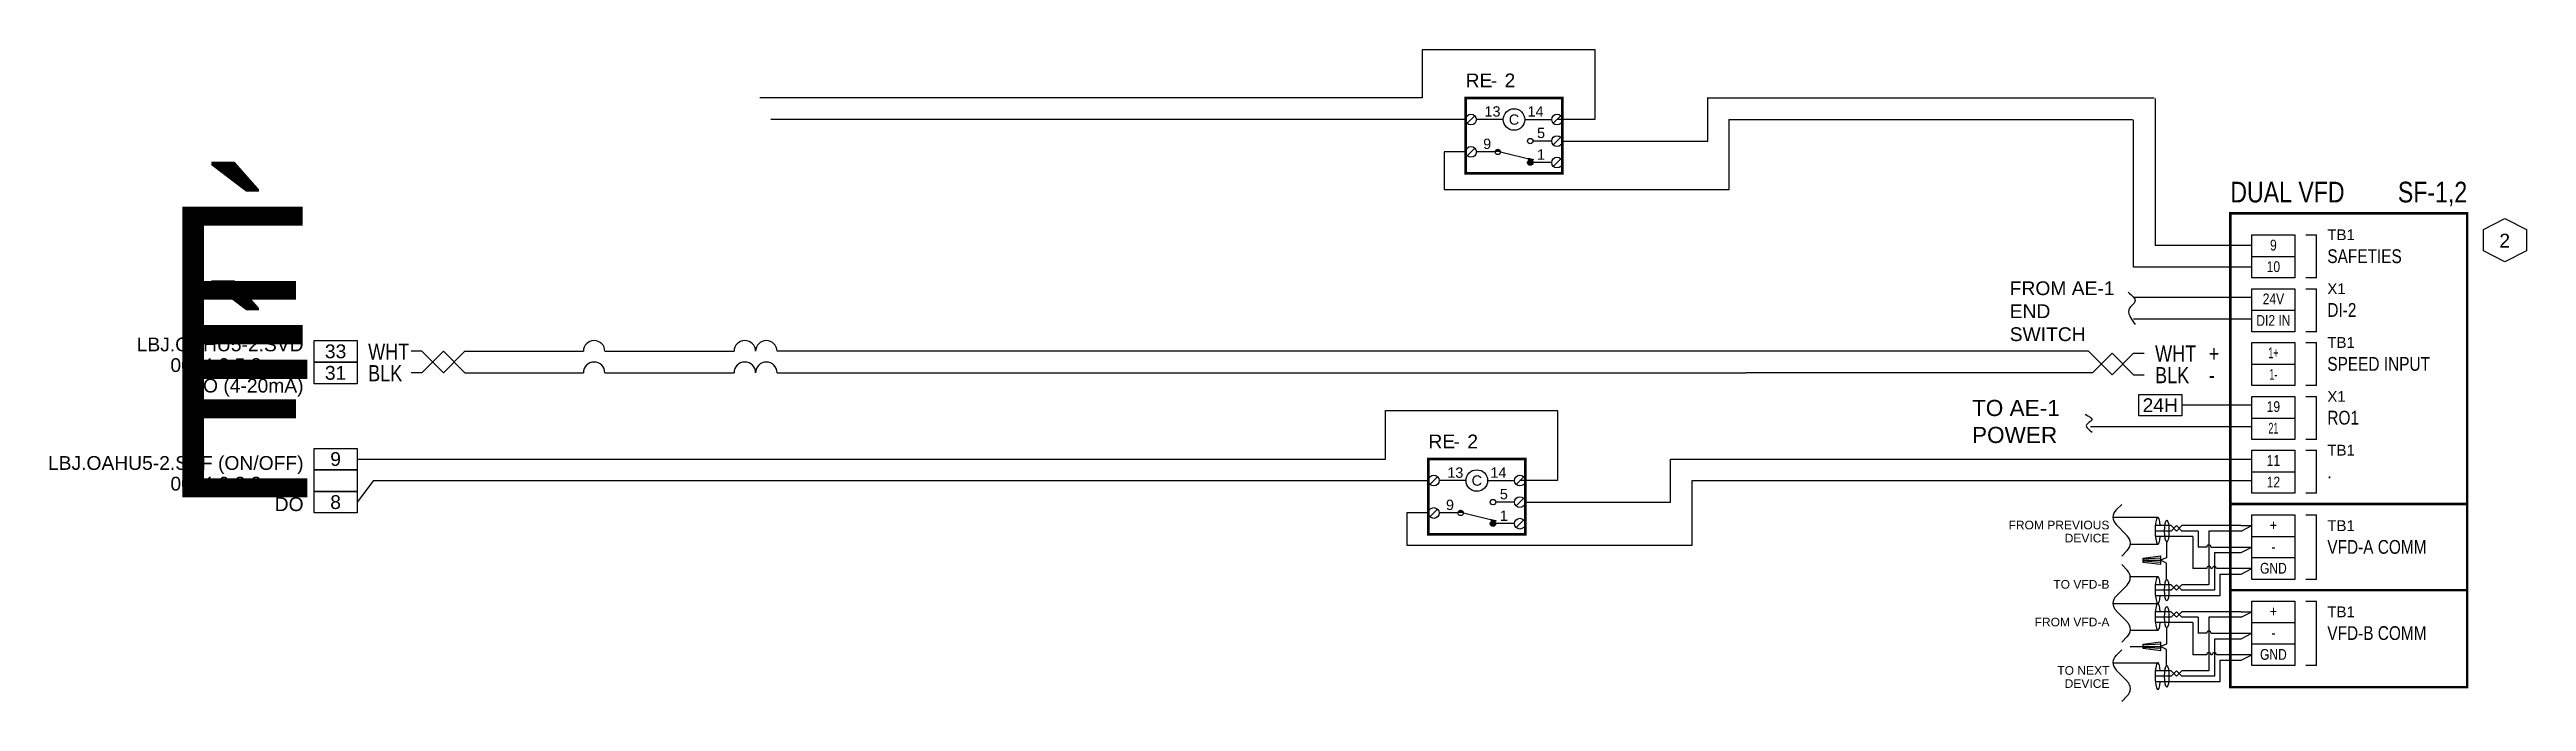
# Model space of a CAD drawing. Header units: inches. Extents: x 2 to 34.6, y 1.2 to 19.3.
# Drawn here: x 14.95 to 29.33, y 15.53 to 19.31 of the extents above; entities that cross this region are included whole.
import ezdxf
from ezdxf.enums import TextEntityAlignment as Align

# ---------------------------------------------------------------- set-up
doc = ezdxf.new("R2010")
doc.units = ezdxf.units.IN
doc.header["$LTSCALE"] = 0.25
doc.header["$MEASUREMENT"] = 0
doc.linetypes.add('DASHED', pattern=[0.75, 0.5, -0.25])
for name, color, linetype in [('DUCT', 7, 'Continuous'), ('ELECTRIC', 1, 'Continuous'), ('MECHSYS', 7, 'Continuous')]:
    doc.layers.add(name, color=color, linetype=linetype)
doc.styles.add('NEWTXT', font='newtxt')
doc.styles.get("Standard").update_dxf_attribs({"font": 'arial.ttf'})

msp = doc.modelspace()

# ---------------------------------------------------------------- texts
at = {"color": 3, "linetype": 'DASHED', "width": 0.8}
for s, p in [('WHT', (16.797, 17.512)), ('WHT', (27.172, 17.501)), ('+', (27.484, 17.501)), ('BLK', (16.797, 17.387)), ('BLK', (27.172, 17.376)), ('-', (27.484, 17.376))]:
    msp.add_text(s, height=0.0938, dxfattribs=at).set_placement(p)
at = {"layer": 'MECHSYS'}
for s, p in [('TB1', (28.172, 18.206)), ('X1', (28.172, 17.893)), ('TB1', (28.172, 17.581)), ('X1', (28.172, 17.268)), ('TB1', (28.172, 16.956)), ('TB1', (28.172, 16.518)), ('TB1', (28.172, 16.018))]:
    msp.add_text(s, height=0.0625, dxfattribs=at).set_placement(p)
for s, p in [('FROM PREVIOUS', (26.907, 16.528)), ('DEVICE', (26.907, 16.452)), ('TO VFD-B', (26.907, 16.184)), ('FROM VFD-A', (26.907, 15.965)), ('TO NEXT', (26.907, 15.684)), ('DEVICE', (26.907, 15.608))]:
    msp.add_text(s, height=0.05, dxfattribs=at).set_placement(p, align=Align.RIGHT)
at = {"layer": 'MECHSYS', "attachment_point": 1}
for s, insert, char_height in [('FROM AE-1 END SWITCH', (26.328, 17.967), 0.08), ('TO AE-1 POWER', (26.109, 17.279), 0.09375)]:
    msp.add_mtext_dynamic_manual_height_columns(s, width=0.625, gutter_width=0.469, heights=[0], dxfattribs=dict(at, insert=insert, char_height=char_height))

# ---------------------------------------------------------------- blocks, each defined once
blk = doc.blocks.new('_SYSPTDO')
at = {"color": 1, "linetype": 'Continuous'}
for p, q in [((-0.25, 0.25), (-0.25, 0.375)), ((-0.25, 0.375), (0, 0.375)), ((0, 0.375), (0, 0.25)), ((-0.25, 0.125), (-0.25, 0.25)), ((0, 0.25), (-0.25, 0.25)), ((-0.25, 0.25), (0, 0.25)), ((0, 0.25), (0, 0.125)), ((-0.25, 0), (-0.25, 0.125)), ((0, 0.125), (-0.25, 0.125)), ((-0.25, 0.125), (0, 0.125)), ((0, 0), (-0.25, 0)), ((0, 0.125), (0, 0))]:
    blk.add_line(p, q, dxfattribs=at)
at = {"color": 7, "linetype": 'Continuous', "style": 'NEWTXT', "flags": 8}
blk.add_attdef('%%200', (-1.125, 0.09), '', height=1, dxfattribs=at)
at = {"color": 4, "linetype": 'Continuous', "flags": 8}
blk.add_attdef('PTNAME', text='', height=0.08, dxfattribs=at).set_placement((-0.313, 0.25), align=Align.RIGHT)
at = {"color": 1, "linetype": 'Continuous'}
for tag, p in [('TERM1', (-0.126, 0.313)), ('TERM2', (-0.126, 0.188)), ('TERM3', (-0.126, 0.063))]:
    blk.add_attdef(tag, text='', height=0.08, dxfattribs=at).set_placement(p, align=Align.MIDDLE)
at = {"color": 7, "linetype": 'Continuous', "flags": 8}
for tag, p in [('T', (-1.085, 0.13)), ('CC', (-0.965, 0.13)), ('L', (-0.765, 0.13)), ('SS', (-0.655, 0.13)), ('PP', (-0.445, 0.13))]:
    blk.add_attdef(tag, p, '', height=0.08, dxfattribs=at)
blk.add_attdef('POINFUNC', text='', height=0.08, dxfattribs=at).set_placement((-0.312, 0.011), align=Align.RIGHT)
blk = doc.blocks.new('_SYSPTAO')
at = {"color": 1, "linetype": 'Continuous'}
for p, q in [((-0.25, 0.125), (-0.25, 0.25)), ((-0.25, 0.25), (0, 0.25)), ((0, 0.25), (0, 0.125)), ((-0.25, 0), (-0.25, 0.125)), ((0, 0.125), (-0.25, 0.125)), ((-0.25, 0.125), (0, 0.125)), ((0, 0), (-0.25, 0)), ((0, 0.125), (0, 0))]:
    blk.add_line(p, q, dxfattribs=at)
at = {"color": 7, "linetype": 'Continuous', "style": 'NEWTXT', "flags": 8}
blk.add_attdef('%%200', (-1.125, 0.028), '', height=1, dxfattribs=at)
at = {"color": 7, "linetype": 'Continuous', "flags": 8}
for tag, p in [('T', (-1.085, 0.068)), ('CC', (-0.965, 0.068)), ('L', (-0.765, 0.068)), ('SS', (-0.655, 0.068)), ('PP', (-0.445, 0.068))]:
    blk.add_attdef(tag, p, '', height=0.08, dxfattribs=at)
at = {"color": 4, "linetype": 'Continuous', "flags": 8}
blk.add_attdef('PTNAME', text='', height=0.08, dxfattribs=at).set_placement((-0.313, 0.188), align=Align.RIGHT)
at = {"color": 1, "linetype": 'Continuous'}
for tag, p in [('TERM1', (-0.126, 0.188)), ('TERM2', (-0.126, 0.063))]:
    blk.add_attdef(tag, text='', height=0.08, dxfattribs=at).set_placement(p, align=Align.MIDDLE)
at = {"color": 7, "linetype": 'Continuous', "flags": 8}
blk.add_attdef('POINFUNC', text='', height=0.08, dxfattribs=at).set_placement((-0.312, -0.051), align=Align.RIGHT)
blk = doc.blocks.new('_LINJMPE')
at = {"color": 1}
for p, q in [((-0.125, 0), (-0.0625, 0)), ((0.0625, 0), (0.125, 0))]:
    blk.add_line(p, q, dxfattribs=at)
blk.add_arc((0, 0), 0.0625, 0, 180, dxfattribs=at)
blk = doc.blocks.new('_LINSQB')
for p, q in [((0, 0.125), (-0.027, 0.098)), ((-0.027, 0.027), (0.027, -0.027)), ((0.027, -0.098), (0, -0.125))]:
    blk.add_line(p, q)
for centre, start, end in [((0.008, 0.063), 135, 225), ((-0.008, -0.063), 315, 45)]:
    blk.add_arc(centre, 0.05, start, end)
blk = doc.blocks.new('_EMWRNUT')
for p, q in [((-0.05, 0), (-0.025, 0.2)), ((0.05, 0), (-0.05, 0)), ((-0.025, 0.2), (0.025, 0.2)), ((-0.025, 0), (-0.0125, 0.2)), ((0, 0.2), (0, 0)), ((0.025, 0), (0.0125, 0.2)), ((0.025, 0.2), (0.05, 0))]:
    blk.add_line(p, q)
blk = doc.blocks.new('_SYSITAG')
for p, q in [((-0.125, 0.062), (0, 0.125)), ((-0.125, -0.062), (-0.125, 0.062)), ((0, 0.125), (0.125, 0.062)), ((0.125, 0.062), (0.125, -0.062)), ((0, -0.125), (-0.125, -0.062)), ((0.125, -0.062), (0, -0.125))]:
    blk.add_line(p, q)
at = {"color": 1}
blk.add_attdef('TERMTAG', text='', height=0.08, dxfattribs=at).set_placement((-0.001, -0.002), align=Align.MIDDLE)
blk = doc.blocks.new('DUALVFD')
at = {"color": 1, "linetype": 'Continuous'}
for p, q in [((0.125, 2.5), (0.125, 2.625)), ((0.125, 2.625), (0.375, 2.625)), ((0.375, 2.625), (0.375, 2.5)), ((0.125, 2.5), (0.375, 2.5)), ((0.125, 2.375), (0.125, 2.5)), ((0.375, 2.5), (0.375, 2.375)), ((0.375, 2.375), (0.125, 2.375)), ((0.125, 2.312), (0.375, 2.312)), ((0.125, 2.187), (0.125, 2.312)), ((0.375, 2.312), (0.375, 2.187)), ((0.125, 2.062), (0.125, 2.187)), ((0.125, 2.187), (0.375, 2.187)), ((0.375, 2.187), (0.375, 2.062)), ((0.375, 2.062), (0.125, 2.062)), ((0.125, 2), (0.375, 2)), ((0.125, 1.875), (0.125, 2)), ((0.125, 1.75), (0.125, 1.875)), ((0.125, 1.875), (0.375, 1.875)), ((0.375, 2), (0.375, 1.875)), ((0.375, 1.875), (0.375, 1.75)), ((0.375, 1.75), (0.125, 1.75)), ((0.125, 1.687), (0.375, 1.687)), ((0.125, 1.562), (0.125, 1.687)), ((0.375, 1.687), (0.375, 1.562)), ((0.125, 1.437), (0.125, 1.562)), ((0.125, 1.562), (0.375, 1.562)), ((0.375, 1.562), (0.375, 1.437)), ((0.375, 1.437), (0.125, 1.437)), ((0.125, 1.375), (0.375, 1.375)), ((0.125, 1.25), (0.125, 1.375)), ((0.375, 1.375), (0.375, 1.25)), ((0.125, 1.125), (0.125, 1.25)), ((0.125, 1.25), (0.375, 1.25)), ((0.375, 1.25), (0.375, 1.125)), ((0.375, 1.125), (0.125, 1.125)), ((0.125, 1), (0.375, 1)), ((0.125, 0.875), (0.125, 1)), ((0.125, 0.75), (0.125, 0.875)), ((0.125, 0.875), (0.375, 0.875)), ((0.375, 1), (0.375, 0.875)), ((0.375, 0.875), (0.375, 0.75)), ((0.375, 0.75), (0.125, 0.75)), ((0.125, 0.625), (0.125, 0.75)), ((0.375, 0.75), (0.375, 0.625)), ((0.375, 0.625), (0.125, 0.625)), ((0.125, 0.5), (0.375, 0.5)), ((0.125, 0.375), (0.125, 0.5)), ((0.375, 0.5), (0.375, 0.375)), ((0.125, 0.25), (0.125, 0.375)), ((0.125, 0.375), (0.375, 0.375)), ((0.375, 0.375), (0.375, 0.25)), ((0.375, 0.25), (0.125, 0.25)), ((0.125, 0.125), (0.125, 0.25)), ((0.375, 0.25), (0.375, 0.125)), ((0.375, 0.125), (0.125, 0.125))]:
    blk.add_line(p, q, dxfattribs=at)
at = {"color": 7, "linetype": 'Continuous'}
for p, q in [((0.438, 2.625), (0.5, 2.625)), ((0.5, 2.375), (0.5, 2.625)), ((0.5, 2.375), (0.438, 2.375)), ((0.438, 2.312), (0.5, 2.312)), ((0.5, 2.062), (0.5, 2.312)), ((0.5, 2.062), (0.438, 2.062)), ((0.438, 2), (0.5, 2)), ((0.5, 1.75), (0.5, 2)), ((0.5, 1.75), (0.438, 1.75)), ((0.438, 1.687), (0.5, 1.687)), ((0.5, 1.437), (0.5, 1.687)), ((0.5, 1.437), (0.438, 1.437)), ((0.438, 1.375), (0.5, 1.375)), ((0.5, 1.125), (0.5, 1.375)), ((0.5, 1.125), (0.438, 1.125)), ((0.438, 1), (0.5, 1)), ((0.5, 0.625), (0.5, 1)), ((0.5, 0.625), (0.438, 0.625)), ((0.438, 0.5), (0.5, 0.5)), ((0.5, 0.125), (0.5, 0.5)), ((0.5, 0.125), (0.438, 0.125))]:
    blk.add_line(p, q, dxfattribs=at)
at = {"color": 7, "linetype": 'Continuous', "const_width": 0.015}
blk.add_lwpolyline([(0, 0), (0, 2.75), (1.375, 2.75), (1.375, 0)], close=True, dxfattribs=at)
at = {"color": 7, "linetype": 'DASHED', "width": 0.8, "flags": 8}
blk.add_attdef('EQUIP', (0, 2.812), '', height=0.12, dxfattribs=at)
blk.add_attdef('LOCAL', text='', height=0.12, dxfattribs=at).set_placement((1.375, 2.812), align=Align.RIGHT)
at = {"color": 1, "linetype": 'DASHED', "width": 0.8, "flags": 8}
for p in [(0.25, 2.534), (0.25, 2.409), (0.25, 2.222), (0.25, 2.097), (0.25, 1.909), (0.25, 1.784), (0.25, 1.597), (0.25, 1.472), (0.25, 1.284), (0.25, 1.159), (0.25, 0.909), (0.25, 0.784), (0.25, 0.659), (0.25, 0.409), (0.25, 0.284), (0.25, 0.159)]:
    blk.add_attdef('TAG', text='', height=0.0625, dxfattribs=at).set_placement(p, align=Align.CENTER)
at = {"color": 7, "linetype": 'Continuous', "width": 0.8, "flags": 8}
for p in [(0.562, 2.461), (0.562, 2.149), (0.562, 1.836), (0.562, 1.524), (0.562, 1.211), (0.562, 0.774), (0.562, 0.274)]:
    blk.add_attdef('TERMD', p, '', height=0.08, dxfattribs=at)
blk = doc.blocks.new('SCREW')
blk.add_line((-0.022, -0.022), (0.022, 0.022))
blk.add_circle((0, 0), 0.0312)
blk = doc.blocks.new('_EREGP1P')
at = {"color": 1}
for p, q in [((-0.062, 0), (-0.219, 0)), ((0.062, 0), (0.219, 0)), ((0.219, -0.125), (0.109, -0.125)), ((-0.109, -0.188), (-0.219, -0.188)), ((-0.078, -0.188), (0.11, -0.234)), ((0.084, -0.225), (0.082, -0.231)), ((0.082, -0.231), (0.109, -0.237)), ((0.084, -0.225), (0.111, -0.232)), ((0.111, -0.232), (0.109, -0.237)), ((0.219, -0.25), (0.109, -0.25))]:
    blk.add_line(p, q, dxfattribs=at)
at = {"const_width": 0.015}
blk.add_lwpolyline([(-0.281, 0.125), (-0.281, -0.312), (0.281, -0.312), (0.281, 0.125)], close=True, dxfattribs=at)
at = {"color": 1, "const_width": 0.0156}
blk.add_lwpolyline([(-0.086, -0.188, 1), (-0.102, -0.188, 1)], format="xyb", dxfattribs=at)
blk.add_lwpolyline([(0.086, -0.25, 1), (0.102, -0.25, 1)], format="xyb", close=True, dxfattribs=at)
at = {"color": 1}
for centre, radius in [((0, 0), 0.0625), ((0.094, -0.125), 0.0156), ((-0.094, -0.188), 0.0156), ((0.094, -0.25), 0.0156)]:
    blk.add_circle(centre, radius, dxfattribs=at)
for p in [(-0.25, 0), (0.25, 0), (0.25, -0.125), (-0.25, -0.188), (0.25, -0.25)]:
    blk.add_blockref('SCREW', p, dxfattribs=at)
for tag, p, height, flags in [('C1', (-0.44, 0.409), 0.001, 9), ('R', (-0.361, 0.188), 0.08, 8), ('C2', (0.345, 0.174), 0.001, 9)]:
    blk.add_attdef(tag, p, '', height=height, dxfattribs=dict(flags=flags))
at = {"color": 1, "flags": 8}
for tag, p in [('CS', (-0.281, 0.188)), ('-', (-0.135, 0.187))]:
    blk.add_attdef(tag, p, '', height=0.08, dxfattribs=at)
at = {"color": 1}
blk.add_attdef('NNN', (-0.055, 0.188), '', height=0.08, dxfattribs=at)
at = {"color": 6, "flags": 8}
blk.add_attdef('QTY', (0.138, 0.187), '', height=0.08, dxfattribs=at)
at = {"flags": 8}
for tag, p in [('COIL-L', (-0.125, 0.047)), ('COIL', (0, 0)), ('COIL-R', (0.125, 0.047)), ('TAG', (-0.156, -0.141)), ('TAG', (0.156, -0.078)), ('TAG', (0.156, -0.203))]:
    blk.add_attdef(tag, text='', height=0.06, dxfattribs=at).set_placement(p, align=Align.MIDDLE)
at = {"layer": 'MECHSYS', "flags": 9}
blk.add_attdef('PARTNO', (-0.291, 0.302), '', height=0.08, dxfattribs=at)
blk = doc.blocks.new('_SYSETAG')
at = {"color": 1}
for p, q in [((-0.125, 0.062), (0.125, 0.062)), ((-0.125, -0.062), (-0.125, 0.062)), ((0.125, 0.062), (0.125, -0.062)), ((0.125, -0.062), (-0.125, -0.062))]:
    blk.add_line(p, q, dxfattribs=at)
blk.add_attdef('TERMTAG', text='', height=0.08, dxfattribs=at).set_placement((-0.001, 0.001), align=Align.MIDDLE)

# ---------------------------------------------------------------- linework, layer by layer
at = {"color": 1}
for p, q in [((27.172, 19.029), (27.172, 18.186)), ((27.172, 19.018), (27.172, 18.175)), ((27.047, 18.061), (27.047, 18.904)), ((27.047, 18.05), (27.047, 18.893)), ((27.734, 18.175), (27.172, 18.175)), ((27.734, 18.05), (27.047, 18.05)), ((26.786, 17.561), (24.922, 17.561)), ((26.786, 17.561), (26.922, 17.425)), ((26.922, 17.55), (26.808, 17.436)), ((27.047, 17.425), (26.922, 17.55)), ((26.922, 17.425), (27.047, 17.55)), ((27.047, 17.55), (27.109, 17.55)), ((26.808, 17.436), (24.797, 17.436)), ((27.047, 17.425), (27.109, 17.425))]:
    msp.add_line(p, q, dxfattribs=at)
for p, q in [((26.978, 16.323), (27.011, 16.29)), ((27.011, 16.206), (26.978, 16.173))]:
    msp.add_line(p, q)
msp.add_arc((26.968, 16.248), 0.06, 315, 45)
at = {"color": 4}
for centre in [(27.24, 16.518), (27.24, 16.175), (27.24, 16.018), (27.24, 15.675)]:
    msp.add_ellipse(centre, major_axis=(0, -0.0625), ratio=0.204334, dxfattribs=at)
at = {"layer": 'DUCT', "const_width": 0.015}
for points in [[(27.609, 16.675), (28.984, 16.675)], [(27.609, 16.175), (28.984, 16.175)]]:
    msp.add_lwpolyline(points, dxfattribs=at)
at = {"layer": 'ELECTRIC'}
for p, q in [((22.919, 19.031), (22.919, 19.312)), ((22.919, 19.312), (23.919, 19.312)), ((23.919, 19.312), (23.919, 18.906)), ((24.572, 19.031), (27.166, 19.031)), ((24.575, 18.781), (24.575, 19.031)), ((23.089, 18.906), (19.135, 18.906)), ((23.166, 18.906), (22.853, 18.906)), ((23.919, 18.906), (23.7, 18.906)), ((24.697, 18.906), (27.041, 18.906)), ((24.7, 18.5), (24.7, 18.906)), ((23.169, 18.718), (23.044, 18.718)), ((23.044, 18.718), (23.044, 18.5)), ((23.732, 18.781), (24.575, 18.781)), ((23.044, 18.5), (24.7, 18.5)), ((27.734, 17.873), (27.047, 17.873)), ((27.734, 17.748), (27.047, 17.748)), ((22.703, 16.936), (22.703, 17.217)), ((22.703, 17.217), (23.703, 17.217)), ((23.703, 17.217), (23.703, 16.811)), ((27.734, 17.123), (26.797, 17.123)), ((27.734, 17.248), (27.328, 17.248)), ((16.734, 16.936), (22.703, 16.936)), ((24.359, 16.686), (24.359, 16.936)), ((24.359, 16.936), (27.734, 16.936)), ((16.828, 16.811), (16.734, 16.686)), ((16.828, 16.811), (22.953, 16.811)), ((23.703, 16.811), (23.484, 16.811)), ((23.516, 16.686), (24.359, 16.686)), ((24.484, 16.436), (24.484, 16.811)), ((24.484, 16.811), (27.734, 16.811)), ((22.953, 16.623), (22.828, 16.623)), ((22.828, 16.623), (22.828, 16.436)), ((27.266, 16.55), (27.173, 16.55)), ((27.266, 16.518), (27.297, 16.55)), ((27.266, 16.55), (27.297, 16.518)), ((27.297, 16.55), (27.328, 16.518)), ((27.297, 16.518), (27.328, 16.55)), ((27.672, 16.55), (27.328, 16.55)), ((22.828, 16.436), (24.484, 16.436)), ((27.266, 16.518), (27.172, 16.518)), ((27.391, 16.487), (27.173, 16.487)), ((27.422, 16.518), (27.328, 16.518)), ((27.391, 16.487), (27.391, 16.3)), ((27.422, 16.518), (27.422, 16.425)), ((27.472, 16.425), (27.422, 16.425)), ((27.484, 16.518), (27.484, 16.206)), ((27.472, 16.3), (27.391, 16.3)), ((27.503, 16.3), (27.497, 16.3)), ((27.516, 16.393), (27.516, 16.175)), ((27.734, 16.3), (27.528, 16.3)), ((27.547, 16.268), (27.547, 16.143)), ((27.266, 16.175), (27.172, 16.175)), ((27.266, 16.206), (27.173, 16.206)), ((27.547, 16.143), (27.173, 16.143)), ((27.266, 16.175), (27.297, 16.206)), ((27.266, 16.206), (27.297, 16.175)), ((27.297, 16.206), (27.328, 16.175)), ((27.297, 16.175), (27.328, 16.206)), ((27.484, 16.206), (27.328, 16.206)), ((27.516, 16.175), (27.328, 16.175)), ((27.266, 16.018), (27.172, 16.018)), ((27.266, 16.05), (27.173, 16.05)), ((27.391, 15.987), (27.173, 15.987)), ((27.266, 16.018), (27.297, 16.05)), ((27.266, 16.05), (27.297, 16.018)), ((27.297, 16.05), (27.328, 16.018)), ((27.297, 16.018), (27.328, 16.05)), ((27.672, 16.05), (27.328, 16.05)), ((27.422, 16.018), (27.328, 16.018)), ((27.391, 15.987), (27.391, 15.8)), ((27.422, 16.018), (27.422, 15.925)), ((27.484, 16.018), (27.484, 15.706)), ((27.472, 15.925), (27.422, 15.925)), ((27.516, 15.893), (27.516, 15.675)), ((27.266, 15.706), (27.173, 15.706)), ((27.266, 15.675), (27.297, 15.706)), ((27.266, 15.706), (27.297, 15.675)), ((27.297, 15.706), (27.328, 15.675)), ((27.297, 15.675), (27.328, 15.706)), ((27.484, 15.706), (27.328, 15.706)), ((27.472, 15.8), (27.391, 15.8)), ((27.503, 15.8), (27.497, 15.8)), ((27.734, 15.8), (27.528, 15.8)), ((27.547, 15.768), (27.547, 15.643)), ((27.266, 15.675), (27.172, 15.675)), ((27.547, 15.643), (27.173, 15.643)), ((27.516, 15.675), (27.328, 15.675))]:
    msp.add_line(p, q, dxfattribs=at)
at = {"layer": 'ELECTRIC', "color": 1}
for p, q in [((22.916, 19.031), (19.072, 19.031)), ((17.109, 17.561), (17.047, 17.561)), ((17.234, 17.561), (17.109, 17.436)), ((17.109, 17.561), (17.234, 17.436)), ((17.359, 17.436), (17.234, 17.561)), ((17.234, 17.436), (17.359, 17.561)), ((17.359, 17.561), (17.984, 17.561)), ((18.234, 17.561), (18.922, 17.561)), ((24.922, 17.561), (19.172, 17.561)), ((17.109, 17.436), (17.047, 17.436)), ((17.359, 17.436), (17.984, 17.436)), ((18.234, 17.436), (18.922, 17.436)), ((19.172, 17.436), (24.797, 17.436)), ((27.672, 16.518), (27.734, 16.55)), ((27.672, 16.55), (27.734, 16.55)), ((27.672, 16.518), (27.484, 16.518)), ((27.497, 16.425), (27.734, 16.425)), ((27.672, 16.393), (27.734, 16.425)), ((27.516, 16.393), (27.672, 16.393)), ((27.547, 16.268), (27.672, 16.268)), ((27.672, 16.268), (27.734, 16.3)), ((27.672, 16.018), (27.484, 16.018)), ((27.672, 16.018), (27.734, 16.05)), ((27.672, 16.05), (27.734, 16.05)), ((27.497, 15.925), (27.734, 15.925)), ((27.516, 15.893), (27.672, 15.893)), ((27.672, 15.893), (27.734, 15.925)), ((27.547, 15.768), (27.672, 15.768)), ((27.672, 15.768), (27.734, 15.8))]:
    msp.add_line(p, q, dxfattribs=at)
for centre in [(18.984, 17.561), (19.109, 17.561), (18.984, 17.436), (19.109, 17.436)]:
    msp.add_arc(centre, 0.0625, 0, 180, dxfattribs=at)
at = {"layer": 'ELECTRIC'}
for centre in [(27.484, 16.425), (27.484, 16.3), (27.516, 16.3), (27.484, 15.925), (27.484, 15.8), (27.516, 15.8)]:
    msp.add_arc(centre, 0.0125, 0, 180, dxfattribs=at)
at = {"layer": 'MECHSYS'}
for p, q in [((26.928, 16.598), (27.188, 16.598)), ((27.028, 16.442), (27.188, 16.442)), ((27.028, 16.254), (27.188, 16.254)), ((26.928, 16.098), (27.188, 16.098)), ((27.028, 16.098), (27.188, 16.098)), ((27.028, 15.942), (27.188, 15.942)), ((27.028, 15.848), (27.188, 15.848)), ((26.928, 15.754), (27.188, 15.754))]:
    msp.add_line(p, q, dxfattribs=at)
at = {"layer": 'MECHSYS', "color": 4}
for p, q in [((27.239, 16.456), (27.239, 16.362)), ((27.239, 16.362), (27.203, 16.349)), ((27.239, 16.331), (27.203, 16.349)), ((27.239, 16.237), (27.239, 16.331)), ((27.239, 15.862), (27.203, 15.849)), ((27.239, 15.831), (27.203, 15.849)), ((27.239, 15.956), (27.239, 15.862)), ((27.239, 15.737), (27.239, 15.831))]:
    msp.add_line(p, q, dxfattribs=at)
at = {"layer": 'MECHSYS'}
for centre in [(27.188, 16.52), (27.188, 16.176), (27.188, 16.02), (27.188, 15.676)]:
    msp.add_ellipse(centre, major_axis=(0, 0.0781), ratio=0.2, start_param=5.10184, end_param=10.561777, dxfattribs=at)
for points in [[(27.016, 17.904), (27.055, 17.85), (27.024, 17.811), (27.056, 17.717)], [(26.766, 17.196), (26.805, 17.162), (26.774, 17.135), (26.806, 17.092)]]:
    msp.add_spline(points, degree=3, dxfattribs=at)

# ---------------------------------------------------------------- block references
ref = msp.add_blockref('_SYSPTAO', (16.734, 17.373))
ref.add_attrib('PTNAME', 'LBJ.OAHU5-2.SVD', dxfattribs={"color": 4, "linetype": 'Continuous', "height": 0.08, "flags": 8}).set_placement((16.422, 17.561), align=Align.RIGHT)
ref.add_attrib('T', '0004:0.5.8', (15.649, 17.441), dxfattribs={"color": 7, "linetype": 'Continuous', "height": 0.08, "flags": 8})
ref.add_attrib('POINFUNC', 'AO (4-20mA)', dxfattribs={"color": 7, "linetype": 'Continuous', "height": 0.08, "flags": 8}).set_placement((16.422, 17.322), align=Align.RIGHT)
ref.add_attrib('%%200', '%%200', (15.609, 17.401), dxfattribs={"color": 7, "linetype": 'Continuous', "height": 1, "style": 'NEWTXT', "flags": 8})
ref.add_attrib('TERM1', '33', dxfattribs={"color": 1, "linetype": 'Continuous', "height": 0.08}).set_placement((16.608, 17.561), align=Align.MIDDLE)
ref.add_attrib('TERM2', '31', dxfattribs={"color": 1, "linetype": 'Continuous', "height": 0.08}).set_placement((16.608, 17.436), align=Align.MIDDLE)
ref = msp.add_blockref('DUALVFD', (27.609, 15.612))
ref.add_attrib('EQUIP', 'DUAL VFD', (27.609, 18.425), dxfattribs={"color": 7, "linetype": 'DASHED', "height": 0.12, "width": 0.8})
ref.add_attrib('LOCAL', 'SF-1,2', dxfattribs={"color": 7, "linetype": 'DASHED', "height": 0.12, "width": 0.8}).set_placement((28.984, 18.425), align=Align.RIGHT)
ref.add_attrib('TERMD', 'SAFETIES', (28.172, 18.073), dxfattribs={"color": 7, "linetype": 'Continuous', "height": 0.08, "width": 0.8})
ref.add_attrib('TAG', '9', dxfattribs={"color": 1, "linetype": 'DASHED', "height": 0.0625, "width": 0.8}).set_placement((27.859, 18.146), align=Align.CENTER)
ref.add_attrib('TAG', '10', dxfattribs={"color": 1, "linetype": 'DASHED', "height": 0.0625, "width": 0.8}).set_placement((27.859, 18.021), align=Align.CENTER)
ref.add_attrib('TERMD', 'DI-2', (28.172, 17.761), dxfattribs={"color": 7, "linetype": 'Continuous', "height": 0.08, "width": 0.8})
ref.add_attrib('TAG', '24V', dxfattribs={"color": 1, "linetype": 'DASHED', "height": 0.0625, "width": 0.8}).set_placement((27.859, 17.834), align=Align.CENTER)
ref.add_attrib('TAG', 'DI2 IN', dxfattribs={"color": 1, "linetype": 'DASHED', "height": 0.0625, "width": 0.8}).set_placement((27.859, 17.709), align=Align.CENTER)
ref.add_attrib('TERMD', 'SPEED INPUT', (28.172, 17.448), dxfattribs={"color": 7, "linetype": 'Continuous', "height": 0.08, "width": 0.8})
ref.add_attrib('TAG', '1+', dxfattribs={"color": 1, "linetype": 'DASHED', "height": 0.0625, "width": 0.6}).set_placement((27.859, 17.521), align=Align.CENTER)
ref.add_attrib('TAG', '1-', dxfattribs={"color": 1, "linetype": 'DASHED', "height": 0.0625, "width": 0.6}).set_placement((27.859, 17.396), align=Align.CENTER)
ref.add_attrib('TERMD', 'RO1', (28.172, 17.136), dxfattribs={"color": 7, "linetype": 'Continuous', "height": 0.08, "width": 0.8})
ref.add_attrib('TAG', '19', dxfattribs={"color": 1, "linetype": 'DASHED', "height": 0.0625, "width": 0.8}).set_placement((27.859, 17.209), align=Align.CENTER)
ref.add_attrib('TAG', '21', dxfattribs={"color": 1, "linetype": 'DASHED', "height": 0.0625, "width": 0.6}).set_placement((27.859, 17.084), align=Align.CENTER)
ref.add_attrib('TERMD', '.', (28.172, 16.823), dxfattribs={"color": 7, "linetype": 'Continuous', "height": 0.08, "width": 0.8})
ref.add_attrib('TAG', '11', dxfattribs={"color": 1, "linetype": 'DASHED', "height": 0.0625, "width": 0.8}).set_placement((27.859, 16.896), align=Align.CENTER)
ref.add_attrib('TAG', '12', dxfattribs={"color": 1, "linetype": 'DASHED', "height": 0.0625, "width": 0.8}).set_placement((27.859, 16.771), align=Align.CENTER)
ref.add_attrib('TERMD', 'VFD-A COMM', (28.172, 16.386), dxfattribs={"color": 7, "linetype": 'Continuous', "height": 0.08, "width": 0.8})
ref.add_attrib('TAG', '+', dxfattribs={"color": 1, "linetype": 'DASHED', "height": 0.0625, "width": 0.8}).set_placement((27.859, 16.521), align=Align.CENTER)
ref.add_attrib('TAG', '-', dxfattribs={"color": 1, "linetype": 'DASHED', "height": 0.0625, "width": 0.8}).set_placement((27.859, 16.396), align=Align.CENTER)
ref.add_attrib('TAG', 'GND', dxfattribs={"color": 1, "linetype": 'DASHED', "height": 0.0625, "width": 0.8}).set_placement((27.859, 16.271), align=Align.CENTER)
ref.add_attrib('TERMD', 'VFD-B COMM', (28.172, 15.886), dxfattribs={"color": 7, "linetype": 'Continuous', "height": 0.08, "width": 0.8})
ref.add_attrib('TAG', '+', dxfattribs={"color": 1, "linetype": 'DASHED', "height": 0.0625, "width": 0.8}).set_placement((27.859, 16.021), align=Align.CENTER)
ref.add_attrib('TAG', '-', dxfattribs={"color": 1, "linetype": 'DASHED', "height": 0.0625, "width": 0.8}).set_placement((27.859, 15.896), align=Align.CENTER)
ref.add_attrib('TAG', 'GND', dxfattribs={"color": 1, "linetype": 'DASHED', "height": 0.0625, "width": 0.8}).set_placement((27.859, 15.771), align=Align.CENTER)
msp.add_blockref('_SYSITAG', (29.203, 18.206)).add_auto_attribs({'TERMTAG': '2'})
at = {"color": 4, "linetype": 'Continuous'}
ref = msp.add_blockref('_SYSPTDO', (16.734, 16.623), dxfattribs=at)
ref.add_attrib('PTNAME', 'LBJ.OAHU5-2.SAF (ON/OFF)', dxfattribs={"color": 4, "linetype": 'Continuous', "height": 0.08, "flags": 8}).set_placement((16.422, 16.873), align=Align.RIGHT)
ref.add_attrib('T', '0004:0.2.2', (15.649, 16.753), dxfattribs={"color": 7, "linetype": 'Continuous', "height": 0.08, "flags": 8})
ref.add_attrib('POINFUNC', 'DO', dxfattribs={"color": 7, "linetype": 'Continuous', "height": 0.08, "flags": 8}).set_placement((16.422, 16.634), align=Align.RIGHT)
ref.add_attrib('%%200', '%%200', (15.609, 16.713), dxfattribs={"color": 7, "linetype": 'Continuous', "height": 1, "style": 'NEWTXT', "flags": 8})
ref.add_attrib('TERM1', '9', dxfattribs={"color": 1, "linetype": 'Continuous', "height": 0.08}).set_placement((16.608, 16.936), align=Align.MIDDLE)
ref.add_attrib('TERM3', '8', dxfattribs={"color": 1, "linetype": 'Continuous', "height": 0.08}).set_placement((16.608, 16.686), align=Align.MIDDLE)
at = {"color": 1}
msp.add_blockref('_SYSETAG', (27.203, 17.248), dxfattribs=at).add_auto_attribs({'TERMTAG': '24H'})
at = {"layer": 'ELECTRIC', "color": 1}
for p in [(18.109, 17.561), (18.109, 17.436)]:
    msp.add_blockref('_LINJMPE', p, dxfattribs=at)
at = {"layer": 'MECHSYS'}
ref = msp.add_blockref('_EREGP1P', (23.45, 18.906), dxfattribs=at)
ref.add_attrib('CS', 'RE', (23.169, 19.093), dxfattribs={"layer": '0', "color": 1, "height": 0.08, "flags": 8})
ref.add_attrib('-', '-', (23.315, 19.093), dxfattribs={"layer": '0', "color": 1, "height": 0.08, "flags": 8})
ref.add_attrib('NNN', '2', (23.395, 19.093), dxfattribs={"layer": '0', "color": 1, "height": 0.08})
ref.add_attrib('COIL', 'C', dxfattribs={"layer": '0', "height": 0.06, "flags": 8}).set_placement((23.45, 18.906), align=Align.MIDDLE)
ref.add_attrib('COIL-L', '13', dxfattribs={"layer": '0', "height": 0.06, "flags": 8}).set_placement((23.325, 18.953), align=Align.MIDDLE)
ref.add_attrib('COIL-R', '14', dxfattribs={"layer": '0', "height": 0.06, "flags": 8}).set_placement((23.575, 18.953), align=Align.MIDDLE)
ref.add_attrib('TAG', '9', dxfattribs={"layer": '0', "height": 0.06, "flags": 8}).set_placement((23.294, 18.765), align=Align.MIDDLE)
ref.add_attrib('TAG', '5', dxfattribs={"layer": '0', "height": 0.06, "flags": 8}).set_placement((23.607, 18.828), align=Align.MIDDLE)
ref.add_attrib('TAG', '1', dxfattribs={"layer": '0', "height": 0.06, "flags": 8}).set_placement((23.607, 18.703), align=Align.MIDDLE)
ref = msp.add_blockref('_EREGP1P', (23.234, 16.811), dxfattribs=at)
ref.add_attrib('CS', 'RE', (22.953, 16.998), dxfattribs={"layer": '0', "color": 1, "height": 0.08, "flags": 8})
ref.add_attrib('-', '-', (23.099, 16.998), dxfattribs={"layer": '0', "color": 1, "height": 0.08, "flags": 8})
ref.add_attrib('NNN', '2', (23.179, 16.998), dxfattribs={"layer": '0', "color": 1, "height": 0.08})
ref.add_attrib('COIL', 'C', dxfattribs={"layer": '0', "height": 0.06, "flags": 8}).set_placement((23.234, 16.811), align=Align.MIDDLE)
ref.add_attrib('COIL-L', '13', dxfattribs={"layer": '0', "height": 0.06, "flags": 8}).set_placement((23.109, 16.857), align=Align.MIDDLE)
ref.add_attrib('COIL-R', '14', dxfattribs={"layer": '0', "height": 0.06, "flags": 8}).set_placement((23.359, 16.857), align=Align.MIDDLE)
ref.add_attrib('TAG', '9', dxfattribs={"layer": '0', "height": 0.06, "flags": 8}).set_placement((23.078, 16.67), align=Align.MIDDLE)
ref.add_attrib('TAG', '5', dxfattribs={"layer": '0', "height": 0.06, "flags": 8}).set_placement((23.391, 16.732), align=Align.MIDDLE)
ref.add_attrib('TAG', '1', dxfattribs={"layer": '0', "height": 0.06, "flags": 8}).set_placement((23.391, 16.607), align=Align.MIDDLE)
at = {"layer": 'MECHSYS', "xscale": 1.199999999999999, "yscale": 1.199999999999999, "zscale": 1.199999999999999}
for p in [(26.978, 16.523), (26.978, 16.023), (26.978, 15.679)]:
    msp.add_blockref('_LINSQB', p, dxfattribs=at)
at = {"layer": 'MECHSYS', "xscale": 0.504704430830562, "yscale": 0.504704430830562, "zscale": 0.504704430830562, "rotation": 90}
for p in [(27.203, 16.349), (27.203, 15.849)]:
    msp.add_blockref('_EMWRNUT', p, dxfattribs=at)

msp.set_redraw_order([(e.dxf.handle, doc.entitydb.next_handle()) for e in msp.query("TEXT MTEXT ATTDEF DIMENSION ARC_DIMENSION")])  # texts and dimensions are drawn at this point

doc.saveas('drawing.dxf')
